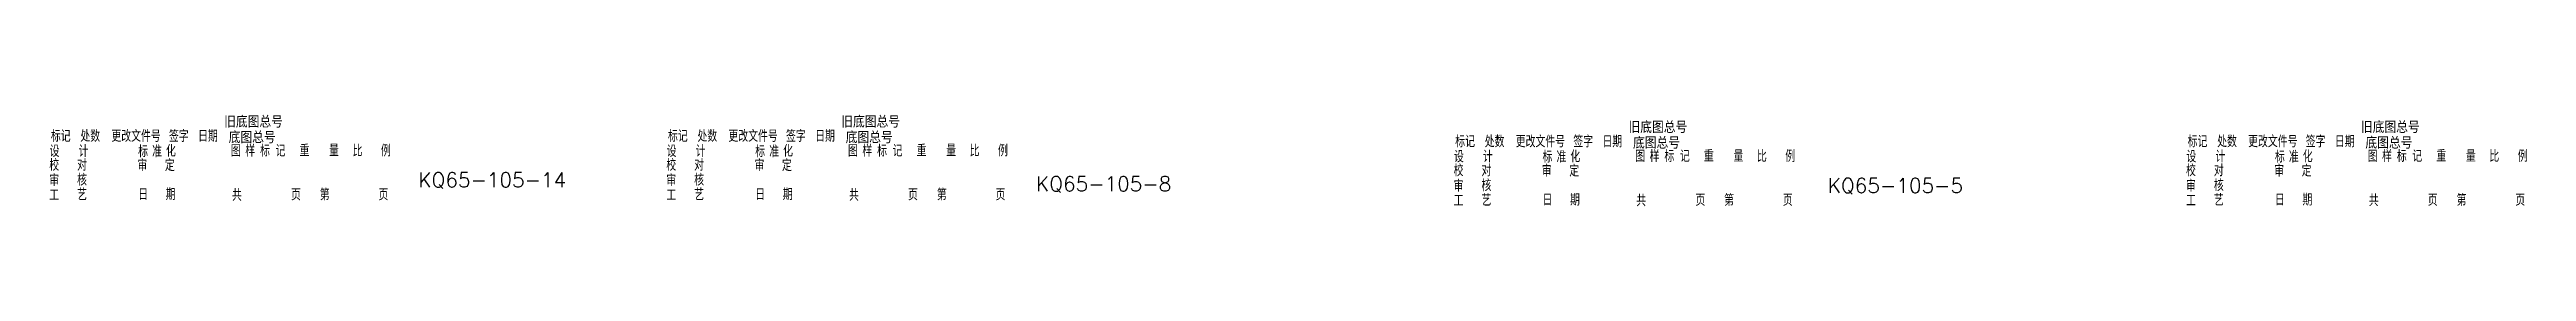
# Model space of a CAD drawing. Header units: millimetres. Extents: x 1188 to 14709, y -1491 to 2629.
# Drawn here: x 11725 to 12568, y 1022 to 1053 of the extents above; entities that cross this region are included whole.
import ezdxf

# ---------------------------------------------------------------- set-up
doc = ezdxf.new("R2010")
doc.units = ezdxf.units.MM
doc.layers.get('0').update_dxf_attribs({"lineweight": 50})
doc.layers.add('1', color=3, linetype='Continuous', lineweight=15)
doc.styles.add('GB2312', font='')
doc.styles.add('HZ', font='txt', dxfattribs={"width": 0.8, "bigfont": 'hztxt'})
doc.styles.add('HZTXT', font='txt', dxfattribs={"bigfont": 'HZTXT'})
doc.styles.get('GB2312').set_extended_font_data('FangSong_GB2312')

msp = doc.modelspace()

# ---------------------------------------------------------------- texts
at = {"color": 3, "char_height": 5, "width": 36.1292, "attachment_point": 1, "style": 'GB2312'}
for s, insert in [('{\\Ftxt,hztxt|c134;KQ65-105-14}', (11850.18117, 1033.43835)), ('{\\Ftxt,hztxt|c134;KQ65-105-8}', (12060.39076, 1032.09517)), ('{\\Ftxt,hztxt|c134;KQ65-105-5}', (12329.85294, 1031.494))]:
    msp.add_mtext(s, dxfattribs=dict(at, insert=insert))
at = {"layer": '1', "style": 'HZ', "width": 0.8}
for s, p in [('标记', (11725.16143, 1043.91949)), ('处数', (11735.20563, 1043.91949)), ('更改文件号', (11745.74345, 1043.91949)), ('签字', (11765.33823, 1043.91949)), ('日期', (11775.25994, 1043.91949)), ('标记', (11935.16143, 1043.91949)), ('处数', (11945.20563, 1043.91949)), ('更改文件号', (11955.74345, 1043.91949)), ('签字', (11975.33823, 1043.91949)), ('日期', (11985.25994, 1043.91949)), ('标记', (12203.09054, 1042.05299)), ('处数', (12213.13474, 1042.05299)), ('更改文件号', (12223.67255, 1042.05299)), ('签字', (12243.26734, 1042.05299)), ('日期', (12253.18905, 1042.05299)), ('校', (11724.60912, 1034.03773)), ('设', (11724.73161, 1038.78078)), ('对', (11734.08915, 1034.03773)), ('计', (11734.59766, 1038.78078)), ('审', (11754.61142, 1033.93836)), ('标', (11754.86568, 1038.69743)), ('准', (11759.61497, 1038.69743)), ('定', (11763.96896, 1033.93836)), ('化', (11764.34571, 1038.8444)), ('图', (11786.42895, 1038.92231)), ('样', (11791.32856, 1038.92231)), ('标', (11796.35066, 1038.92231)), ('记', (11801.61774, 1038.92231)), ('重', (11809.78247, 1038.99433)), ('量', (11819.83213, 1038.99433)), ('比', (11827.83065, 1038.92231)), ('例', (11837.50738, 1038.92231)), ('校', (11934.60912, 1034.03773)), ('设', (11934.73161, 1038.78078)), ('对', (11944.08915, 1034.03773)), ('计', (11944.59766, 1038.78078)), ('审', (11964.61142, 1033.93836)), ('标', (11964.86568, 1038.69743)), ('准', (11969.61497, 1038.69743)), ('定', (11973.96896, 1033.93836)), ('化', (11974.34571, 1038.8444)), ('图', (11996.42895, 1038.92231)), ('样', (12001.32856, 1038.92231)), ('标', (12006.35066, 1038.92231)), ('记', (12011.61774, 1038.92231)), ('重', (12019.78247, 1038.99433)), ('量', (12029.83213, 1038.99433)), ('比', (12037.83065, 1038.92231)), ('例', (12047.50738, 1038.92231)), ('设', (12202.66071, 1036.91427)), ('计', (12212.52676, 1036.91427)), ('标', (12232.79478, 1036.83092)), ('准', (12237.54407, 1036.83092)), ('化', (12242.27481, 1036.9779)), ('图', (12264.35805, 1037.0558)), ('样', (12269.25766, 1037.0558)), ('标', (12274.27976, 1037.0558)), ('记', (12279.54684, 1037.0558)), ('重', (12287.71158, 1037.12782)), ('量', (12297.76124, 1037.12782)), ('比', (12305.75976, 1037.0558)), ('例', (12315.43648, 1037.0558)), ('审', (11724.60912, 1028.81023)), ('核', (11734.08915, 1028.9572)), ('审', (11934.60912, 1028.81023)), ('核', (11944.08915, 1028.9572)), ('校', (12202.53822, 1032.17122)), ('审', (12202.53822, 1026.94372)), ('核', (12212.01825, 1027.09069)), ('对', (12212.01825, 1032.17122)), ('审', (12232.54052, 1032.07185)), ('定', (12241.89806, 1032.07185)), ('工', (11724.60912, 1023.78925)), ('艺', (11734.08915, 1023.93622)), ('日', (11754.86568, 1024.02735)), ('期', (11764.22322, 1024.02735)), ('共', (11786.79642, 1023.7838)), ('页', (11806.88482, 1023.93078)), ('第', (11816.68404, 1023.93078)), ('页', (11836.64995, 1023.93078)), ('工', (11934.60912, 1023.78925)), ('艺', (11944.08915, 1023.93622)), ('日', (11964.86568, 1024.02735)), ('期', (11974.22322, 1024.02735)), ('共', (11996.79642, 1023.7838)), ('页', (12016.88482, 1023.93078)), ('第', (12026.68404, 1023.93078)), ('页', (12046.64995, 1023.93078)), ('工', (12202.53822, 1021.92274)), ('艺', (12212.01825, 1022.06972)), ('日', (12232.79478, 1022.16085)), ('期', (12242.15232, 1022.16085)), ('共', (12264.72552, 1021.91729)), ('页', (12284.81392, 1022.06427)), ('第', (12294.61314, 1022.06427)), ('页', (12314.57905, 1022.06427)), ('工', (12451.79282, 1021.94034)), ('艺', (12461.27285, 1022.08731)), ('日', (12482.04938, 1022.17844)), ('期', (12491.40692, 1022.17844)), ('共', (12513.98012, 1021.93489)), ('页', (12534.06852, 1022.08187)), ('第', (12543.86774, 1022.08187)), ('页', (12563.83365, 1022.08187))]:
    msp.add_text(s, height=4, dxfattribs=at).set_placement(p)
at = {"layer": '1', "style": 'HZTXT'}
for s, p in [('旧底图总号', (11784.13358, 1048.78674)), ('底图总号', (11785.65912, 1043.45005)), ('旧底图总号', (11994.13358, 1048.78674)), ('底图总号', (11995.65912, 1043.45005)), ('旧底图总号', (12262.06269, 1046.92024)), ('底图总号', (12263.58823, 1041.58354))]:
    msp.add_text(s, height=4, dxfattribs=at).set_placement(p)
at = {"layer": '1', "color": 0, "style": 'HZ', "width": 0.8}
for s, p in [('标记', (12452.34513, 1042.07058)), ('处数', (12462.38933, 1042.07058)), ('更改文件号', (12472.92715, 1042.07058)), ('签字', (12492.52193, 1042.07058)), ('日期', (12502.44364, 1042.07058)), ('设', (12451.91531, 1036.93187)), ('计', (12461.78136, 1036.93187)), ('标', (12482.04938, 1036.84852)), ('准', (12486.79867, 1036.84852)), ('化', (12491.52941, 1036.9955)), ('图', (12513.61265, 1037.0734)), ('样', (12518.51226, 1037.0734)), ('标', (12523.53436, 1037.0734)), ('记', (12528.80144, 1037.0734)), ('重', (12536.96618, 1037.14542)), ('量', (12547.01583, 1037.14542)), ('比', (12555.01435, 1037.0734)), ('例', (12564.69108, 1037.0734)), ('校', (12451.79282, 1032.18882)), ('审', (12451.79282, 1026.96132)), ('核', (12461.27285, 1027.10829)), ('对', (12461.27285, 1032.18882)), ('审', (12481.79512, 1032.08945)), ('定', (12491.15266, 1032.08945))]:
    msp.add_text(s, height=4, dxfattribs=at).set_placement(p)
at = {"layer": '1', "color": 0, "style": 'HZTXT'}
for s, p in [('旧底图总号', (12511.31729, 1046.93784)), ('底图总号', (12512.84283, 1041.60114))]:
    msp.add_text(s, height=4, dxfattribs=at).set_placement(p)

doc.saveas('drawing.dxf')
